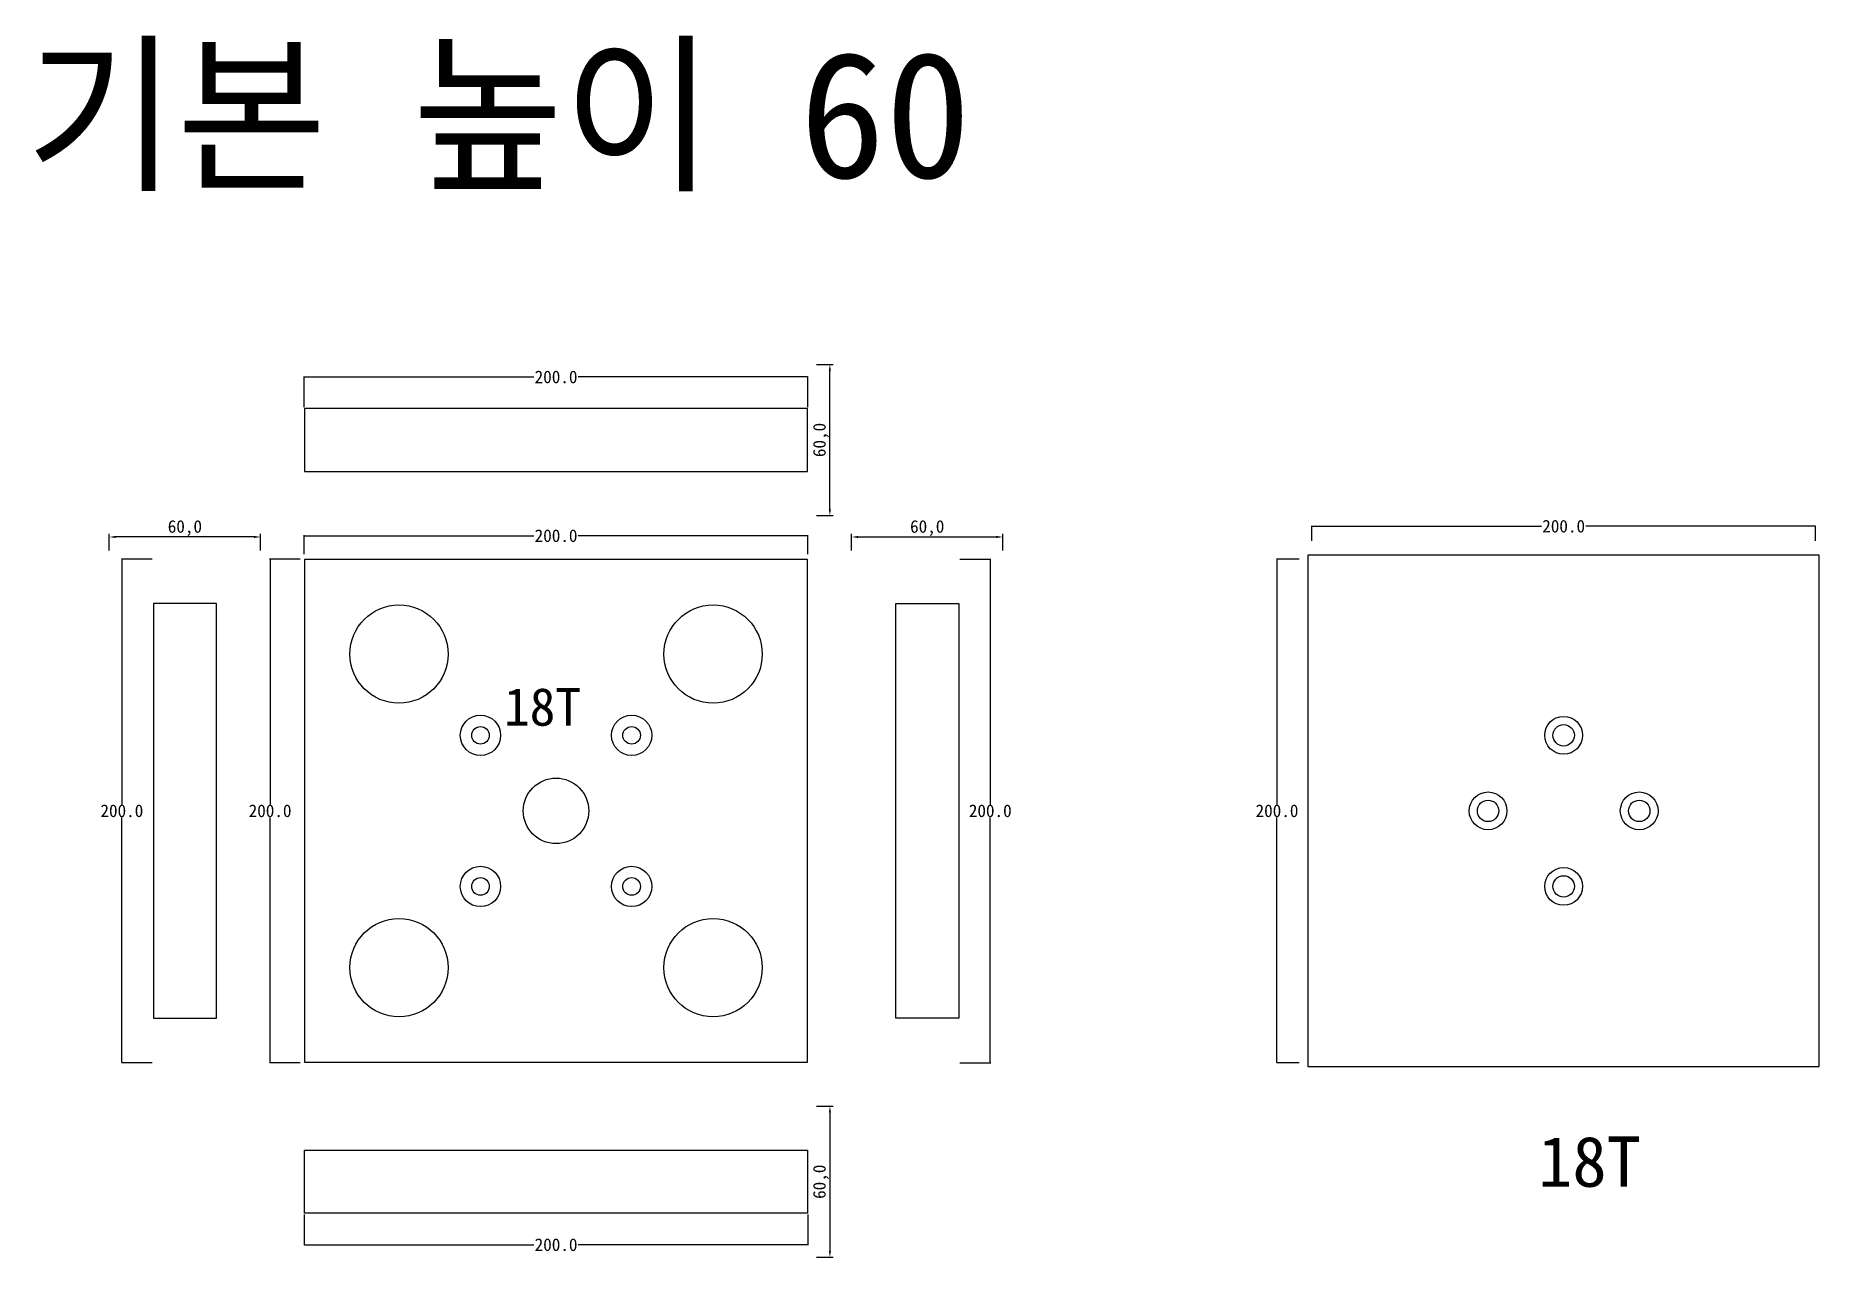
# Model space of a CAD drawing. Header units: millimetres. Extents: x 422 to 2961, y 307 to 808.
# Drawn here: x 2253 to 2961, y 323 to 808 of the extents above; entities that cross this region are included whole.
import ezdxf

# ---------------------------------------------------------------- set-up
doc = ezdxf.new("R2010")
doc.units = ezdxf.units.MM
for name, color, linetype in [('TEXT', 7, 'Continuous'), ('볼트 구멍', 7, 'Continuous'), ('치구', 7, 'Continuous'), ('치수', 7, 'Continuous')]:
    doc.layers.add(name, color=color, linetype=linetype)
doc.dimstyles.new('ISO-25', dxfattribs={"dimtxt": 2.5, "dimasz": 2.5, "dimexe": 1.25, "dimexo": 0.625, "dimtad": 1, "dimtxsty": 'Standard', "dimcen": 2.5, "dimadec": 0, "dimazin": 0, "dimtfac": 1, "dimtmove": 0, "dimatfit": 3, "dimfxl": 0, "dimarcsym": 0})
doc.dimstyles.get("Standard").update_dxf_attribs({"dimtxt": 7, "dimasz": 0.18, "dimexe": 0.18, "dimexo": 0.0625, "dimgap": 0.09, "dimtad": 0, "dimtih": 1, "dimtoh": 1, "dimdec": 1, "dimzin": 0, "dimdsep": 46, "dimtxsty": 'Standard', "dimcen": 0.09, "dimadec": 0, "dimazin": 0, "dimtfac": 1, "dimtdec": 1, "dimtofl": 0, "dimtmove": 0, "dimatfit": 3, "dimfxl": 0, "dimtolj": 1, "dimtzin": 0, "dimarcsym": 0})

msp = doc.modelspace()

# ---------------------------------------------------------------- texts
at = {"layer": 'TEXT'}
msp.add_text('기본 높이 60', height=50, dxfattribs=at).set_placement((2249.36, 751.77))
at = {"layer": 'TEXT', "color": 1}
for height, p in [(15, (2439.23, 534.22)), (20, (2849.77, 351.16))]:
    msp.add_text('18T', height=height, dxfattribs=at).set_placement(p)

# ---------------------------------------------------------------- blocks, each defined once
blk = doc.blocks.new('*D62')
at = {"layer": 'Defpoints', "color": 0}
for p in [(2959.91, 613.39), (2759.91, 607.5), (2959.91, 607.5)]:
    blk.add_point(p, dxfattribs=at)
at = {"layer": '치수', "color": 0, "lineweight": -2}
for p, q in [((2759.91, 607.57), (2759.91, 613.57)), ((2760.09, 613.39), (2851.07, 613.39)), ((2959.73, 613.39), (2868.75, 613.39)), ((2959.91, 607.57), (2959.91, 613.57))]:
    blk.add_line(p, q, dxfattribs=at)
at = {"layer": '치수', "color": 0}
for points in [[(2760.09, 613.42), (2760.09, 613.36), (2759.91, 613.39)], [(2959.73, 613.42), (2959.73, 613.36), (2959.91, 613.39)]]:
    blk.add_solid(points, dxfattribs=at)
at = {"layer": '치수', "color": 0, "insert": (2859.91, 613.39), "char_height": 5, "attachment_point": 5}
blk.add_mtext('\\A1;200.0', dxfattribs=at)
blk = doc.blocks.new('*D73')
at = {"layer": 'Defpoints', "color": 0}
for p in [(2562.63, 383.15), (2562.63, 323.15), (2568.62, 323.15)]:
    blk.add_point(p, dxfattribs=at)
at = {"layer": '치수', "color": 0, "lineweight": -2}
for p, q in [((2563.26, 383.15), (2569.87, 383.15)), ((2568.62, 380.65), (2568.62, 325.65)), ((2563.26, 323.15), (2569.87, 323.15))]:
    blk.add_line(p, q, dxfattribs=at)
at = {"layer": '치수', "color": 0}
for points in [[(2568.2, 380.65), (2569.04, 380.65), (2568.62, 383.15)], [(2568.2, 325.65), (2569.04, 325.65), (2568.62, 323.15)]]:
    blk.add_solid(points, dxfattribs=at)
at = {"layer": '치수', "color": 0, "insert": (2565.08, 353.15), "char_height": 5, "attachment_point": 5, "rotation": 90}
blk.add_mtext('60,0', dxfattribs=at)
blk = doc.blocks.new('*D74')
at = {"layer": 'Defpoints', "color": 0}
for p in [(2359.91, 340.2), (2559.91, 340.2), (2359.91, 328.13)]:
    blk.add_point(p, dxfattribs=at)
at = {"layer": '치수', "color": 0, "lineweight": -2}
for p, q in [((2359.91, 340.14), (2359.91, 327.95)), ((2559.91, 340.14), (2559.91, 327.95)), ((2360.09, 328.13), (2451.07, 328.13)), ((2559.73, 328.13), (2468.75, 328.13))]:
    blk.add_line(p, q, dxfattribs=at)
at = {"layer": '치수', "color": 0}
for points in [[(2360.09, 328.16), (2360.09, 328.1), (2359.91, 328.13)], [(2559.73, 328.16), (2559.73, 328.1), (2559.91, 328.13)]]:
    blk.add_solid(points, dxfattribs=at)
at = {"layer": '치수', "color": 0, "insert": (2459.91, 328.13), "char_height": 5, "attachment_point": 5}
blk.add_mtext('\\A1;200.0', dxfattribs=at)
blk = doc.blocks.new('*D79')
at = {"layer": 'Defpoints', "color": 0}
for p in [(2359.91, 672.66), (2359.91, 660.59), (2559.91, 660.59)]:
    blk.add_point(p, dxfattribs=at)
at = {"layer": '치수', "color": 0, "lineweight": -2}
for p, q in [((2359.91, 660.66), (2359.91, 672.84)), ((2559.91, 660.66), (2559.91, 672.84)), ((2360.09, 672.66), (2451.07, 672.66)), ((2559.73, 672.66), (2468.75, 672.66))]:
    blk.add_line(p, q, dxfattribs=at)
at = {"layer": '치수', "color": 0}
for points in [[(2360.09, 672.69), (2360.09, 672.63), (2359.91, 672.66)], [(2559.73, 672.69), (2559.73, 672.63), (2559.91, 672.66)]]:
    blk.add_solid(points, dxfattribs=at)
at = {"layer": '치수', "color": 0, "insert": (2459.91, 672.66), "char_height": 5, "attachment_point": 5}
blk.add_mtext('\\A1;200.0', dxfattribs=at)
blk = doc.blocks.new('*D80')
at = {"layer": 'Defpoints', "color": 0}
for p in [(2559.91, 609.62), (2359.91, 602.22), (2559.91, 602.22)]:
    blk.add_point(p, dxfattribs=at)
at = {"layer": '치수', "color": 0, "lineweight": -2}
for p, q in [((2359.91, 602.28), (2359.91, 609.8)), ((2360.09, 609.62), (2451.07, 609.62)), ((2559.73, 609.62), (2468.75, 609.62)), ((2559.91, 602.28), (2559.91, 609.8))]:
    blk.add_line(p, q, dxfattribs=at)
at = {"layer": '치수', "color": 0}
for points in [[(2360.09, 609.65), (2360.09, 609.59), (2359.91, 609.62)], [(2559.73, 609.65), (2559.73, 609.59), (2559.91, 609.62)]]:
    blk.add_solid(points, dxfattribs=at)
at = {"layer": '치수', "color": 0, "insert": (2459.91, 609.62), "char_height": 5, "attachment_point": 5}
blk.add_mtext('\\A1;200.0', dxfattribs=at)
blk = doc.blocks.new('*D81')
at = {"layer": 'Defpoints', "color": 0}
for p in [(2358.45, 600.4), (2346.38, 400.4), (2358.45, 400.4)]:
    blk.add_point(p, dxfattribs=at)
at = {"layer": '치수', "color": 0, "lineweight": -2}
for p, q in [((2358.39, 600.4), (2346.2, 600.4)), ((2346.38, 600.22), (2346.38, 502.99)), ((2346.38, 400.58), (2346.38, 497.81)), ((2358.39, 400.4), (2346.2, 400.4))]:
    blk.add_line(p, q, dxfattribs=at)
at = {"layer": '치수', "color": 0}
for points in [[(2346.35, 600.22), (2346.41, 600.22), (2346.38, 600.4)], [(2346.35, 400.58), (2346.41, 400.58), (2346.38, 400.4)]]:
    blk.add_solid(points, dxfattribs=at)
at = {"layer": '치수', "color": 0, "insert": (2346.38, 500.4), "char_height": 5, "attachment_point": 5}
blk.add_mtext('\\A1;200.0', dxfattribs=at)
blk = doc.blocks.new('*D82')
at = {"layer": 'Defpoints', "color": 0}
for p in [(2299.61, 600.4), (2287.54, 400.4), (2299.61, 400.4)]:
    blk.add_point(p, dxfattribs=at)
at = {"layer": '치수', "color": 0, "lineweight": -2}
for p, q in [((2299.55, 600.4), (2287.36, 600.4)), ((2287.54, 600.22), (2287.54, 502.99)), ((2287.54, 400.58), (2287.54, 497.81)), ((2299.55, 400.4), (2287.36, 400.4))]:
    blk.add_line(p, q, dxfattribs=at)
at = {"layer": '치수', "color": 0}
for points in [[(2287.51, 600.22), (2287.57, 600.22), (2287.54, 600.4)], [(2287.51, 400.58), (2287.57, 400.58), (2287.54, 400.4)]]:
    blk.add_solid(points, dxfattribs=at)
at = {"layer": '치수', "color": 0, "insert": (2287.54, 500.4), "char_height": 5, "attachment_point": 5}
blk.add_mtext('\\A1;200.0', dxfattribs=at)
blk = doc.blocks.new('*D83')
at = {"layer": 'Defpoints', "color": 0}
for p in [(2282.56, 609.14), (2282.56, 603.15), (2342.56, 603.15)]:
    blk.add_point(p, dxfattribs=at)
at = {"layer": '치수', "color": 0, "lineweight": -2}
for p, q in [((2282.56, 603.78), (2282.56, 610.39)), ((2340.06, 609.14), (2285.06, 609.14)), ((2342.56, 603.78), (2342.56, 610.39))]:
    blk.add_line(p, q, dxfattribs=at)
at = {"layer": '치수', "color": 0}
for points in [[(2285.06, 609.56), (2285.06, 608.72), (2282.56, 609.14)], [(2340.06, 609.56), (2340.06, 608.72), (2342.56, 609.14)]]:
    blk.add_solid(points, dxfattribs=at)
at = {"layer": '치수', "color": 0, "insert": (2312.56, 612.68), "char_height": 5, "attachment_point": 5}
blk.add_mtext('60,0', dxfattribs=at)
blk = doc.blocks.new('*D84')
at = {"layer": 'Defpoints', "color": 0}
for p in [(2620.21, 600.4), (2620.21, 400.4), (2632.28, 400.4)]:
    blk.add_point(p, dxfattribs=at)
at = {"layer": '치수', "color": 0, "lineweight": -2}
for p, q in [((2620.27, 600.4), (2632.46, 600.4)), ((2632.28, 600.22), (2632.28, 502.99)), ((2632.28, 400.58), (2632.28, 497.81)), ((2620.27, 400.4), (2632.46, 400.4))]:
    blk.add_line(p, q, dxfattribs=at)
at = {"layer": '치수', "color": 0}
for points in [[(2632.25, 600.22), (2632.31, 600.22), (2632.28, 600.4)], [(2632.25, 400.58), (2632.31, 400.58), (2632.28, 400.4)]]:
    blk.add_solid(points, dxfattribs=at)
at = {"layer": '치수', "color": 0, "insert": (2632.28, 500.4), "char_height": 5, "attachment_point": 5}
blk.add_mtext('\\A1;200.0', dxfattribs=at)
blk = doc.blocks.new('*D85')
at = {"layer": 'Defpoints', "color": 0}
for p in [(2755.02, 600.4), (2746.11, 400.4), (2755.02, 400.4)]:
    blk.add_point(p, dxfattribs=at)
at = {"layer": '치수', "color": 0, "lineweight": -2}
for p, q in [((2754.96, 600.4), (2745.93, 600.4)), ((2746.11, 600.22), (2746.11, 502.99)), ((2746.11, 400.58), (2746.11, 497.81)), ((2754.96, 400.4), (2745.93, 400.4))]:
    blk.add_line(p, q, dxfattribs=at)
at = {"layer": '치수', "color": 0}
for points in [[(2746.08, 600.22), (2746.14, 600.22), (2746.11, 600.4)], [(2746.08, 400.58), (2746.14, 400.58), (2746.11, 400.4)]]:
    blk.add_solid(points, dxfattribs=at)
at = {"layer": '치수', "color": 0, "insert": (2746.11, 500.4), "char_height": 5, "attachment_point": 5}
blk.add_mtext('\\A1;200.0', dxfattribs=at)
blk = doc.blocks.new('*D86')
at = {"layer": 'Defpoints', "color": 0}
for p in [(2637.26, 609.14), (2577.26, 603.15), (2637.26, 603.15)]:
    blk.add_point(p, dxfattribs=at)
at = {"layer": '치수', "color": 0, "lineweight": -2}
for p, q in [((2577.26, 603.78), (2577.26, 610.39)), ((2579.76, 609.14), (2634.76, 609.14)), ((2637.26, 603.78), (2637.26, 610.39))]:
    blk.add_line(p, q, dxfattribs=at)
at = {"layer": '치수', "color": 0}
for points in [[(2579.76, 609.56), (2579.76, 608.72), (2577.26, 609.14)], [(2634.76, 609.56), (2634.76, 608.72), (2637.26, 609.14)]]:
    blk.add_solid(points, dxfattribs=at)
at = {"layer": '치수', "color": 0, "insert": (2607.26, 612.68), "char_height": 5, "attachment_point": 5}
blk.add_mtext('60,0', dxfattribs=at)
blk = doc.blocks.new('*D87')
at = {"layer": 'Defpoints', "color": 0}
for p in [(2562.63, 677.65), (2568.62, 677.65), (2562.63, 617.65)]:
    blk.add_point(p, dxfattribs=at)
at = {"layer": '치수', "color": 0, "lineweight": -2}
for p, q in [((2563.26, 677.65), (2569.87, 677.65)), ((2568.62, 620.15), (2568.62, 675.15)), ((2563.26, 617.65), (2569.87, 617.65))]:
    blk.add_line(p, q, dxfattribs=at)
at = {"layer": '치수', "color": 0}
for points in [[(2568.2, 675.15), (2569.04, 675.15), (2568.62, 677.65)], [(2568.2, 620.15), (2569.04, 620.15), (2568.62, 617.65)]]:
    blk.add_solid(points, dxfattribs=at)
at = {"layer": '치수', "color": 0, "insert": (2565.08, 647.65), "char_height": 5, "attachment_point": 5, "rotation": 90}
blk.add_mtext('60,0', dxfattribs=at)

# ---------------------------------------------------------------- dimensions: what is measured, and where the dimension line sits
at = {"layer": '치수', "color": 4}
for base, p1, p2, dimstyle, override, picture, middle in [((2359.91, 672.66), (2559.91, 660.59), (2359.91, 660.59), 'Standard', {"dimtxt": 5}, '*D79', (2459.91, 672.66)), ((2959.91, 613.39), (2759.91, 607.5), (2959.91, 607.5), 'Standard', {"dimtxt": 5}, '*D62', (2859.91, 613.39)), ((2559.91, 609.62), (2359.91, 602.22), (2559.91, 602.22), 'Standard', {"dimtxt": 5}, '*D80', (2459.91, 609.62)), ((2637.26, 609.14), (2577.26, 603.15), (2637.26, 603.15), 'ISO-25', {"dimtxt": 5, "dimdec": 1, "dimzin": 0, "dimtdec": 1}, '*D86', (2607.26, 612.68)), ((2359.91, 328.13), (2559.91, 340.2), (2359.91, 340.2), 'Standard', {"dimtxt": 5}, '*D74', (2459.91, 328.13))]:
    dim = msp.add_linear_dim(base=base, p1=p1, p2=p2, dimstyle=dimstyle, override=override, dxfattribs=at)
    dim.commit()
    dim.dimension.update_dxf_attribs({"geometry": picture, "text_midpoint": middle})
for base, p1, p2, angle, dimstyle, override, picture, middle in [((2568.62, 677.65), (2562.63, 617.65), (2562.63, 677.65), 90, 'ISO-25', {"dimtxt": 5, "dimdec": 1, "dimzin": 0, "dimtdec": 1}, '*D87', (2565.08, 647.65)), ((2282.56, 609.14), (2342.56, 603.15), (2282.56, 603.15), 180, 'ISO-25', {"dimtxt": 5, "dimdec": 1, "dimzin": 0, "dimtdec": 1}, '*D83', (2312.56, 612.68)), ((2287.54, 400.4), (2299.61, 600.4), (2299.61, 400.4), 90, 'Standard', {"dimtxt": 5}, '*D82', (2287.54, 500.4)), ((2346.38, 400.4), (2358.45, 600.4), (2358.45, 400.4), 90, 'Standard', {"dimtxt": 5}, '*D81', (2346.38, 500.4)), ((2632.28, 400.4), (2620.21, 600.4), (2620.21, 400.4), 90, 'Standard', {"dimtxt": 5}, '*D84', (2632.28, 500.4)), ((2746.11, 400.4), (2755.02, 600.4), (2755.02, 400.4), 90, 'Standard', {"dimtxt": 5}, '*D85', (2746.11, 500.4)), ((2568.62, 323.15), (2562.63, 383.15), (2562.63, 323.15), 270, 'ISO-25', {"dimtxt": 5, "dimdec": 1, "dimzin": 0, "dimtdec": 1}, '*D73', (2565.08, 353.15))]:
    dim = msp.add_linear_dim(base=base, p1=p1, p2=p2, angle=angle, dimstyle=dimstyle, override=override, dxfattribs=at)
    dim.commit()
    dim.dimension.update_dxf_attribs({"geometry": picture, "text_midpoint": middle})

# ---------------------------------------------------------------- linework, layer by layer
at = {"layer": '볼트 구멍', "color": 3}
for centre, radius in [((2429.91, 530.4), 8), ((2489.91, 530.4), 8), ((2859.91, 530.4), 4.25), ((2459.91, 500.4), 13), ((2829.91, 500.4), 4.25), ((2889.91, 500.4), 4.25), ((2429.91, 470.4), 8), ((2489.91, 470.4), 8), ((2859.91, 470.4), 4.25)]:
    msp.add_circle(centre, radius, dxfattribs=at)
at = {"layer": '볼트 구멍', "color": 1}
for centre, radius in [((2429.91, 530.4), 3.5), ((2489.91, 530.4), 3.5), ((2459.91, 500.4), 13), ((2429.91, 470.4), 3.5), ((2489.91, 470.4), 3.5)]:
    msp.add_circle(centre, radius, dxfattribs=at)
at = {"layer": '볼트 구멍', "color": 6}
for centre in [(2859.91, 530.4), (2829.91, 500.4), (2889.91, 500.4), (2859.91, 470.4)]:
    msp.add_circle(centre, 7.5, dxfattribs=at)
at = {"layer": '치구'}
for points in [[(2559.76, 635.15), (2559.76, 660.15), (2360.06, 660.15), (2360.06, 635.15)], [(2758.41, 601.9), (2758.41, 398.9), (2961.41, 398.9), (2961.41, 601.9)], [(2360.06, 600.15), (2360.06, 400.65), (2559.76, 400.65), (2559.76, 600.15)], [(2325.06, 582.75), (2300.06, 582.75), (2300.06, 418.05), (2325.06, 418.05)], [(2594.76, 582.75), (2619.76, 582.75), (2619.76, 418.05), (2594.76, 418.05)], [(2559.76, 365.65), (2559.76, 340.65), (2360.06, 340.65), (2360.06, 365.65)]]:
    msp.add_lwpolyline(points, close=True, dxfattribs=at)
for centre in [(2397.56, 562.65), (2522.26, 562.65), (2397.56, 438.15), (2522.26, 438.15)]:
    msp.add_circle(centre, 19.5, dxfattribs=at)

msp.set_redraw_order([(e.dxf.handle, doc.entitydb.next_handle()) for e in msp.query("TEXT MTEXT ATTDEF DIMENSION ARC_DIMENSION")])  # texts and dimensions are drawn at this point

doc.saveas('drawing.dxf')
